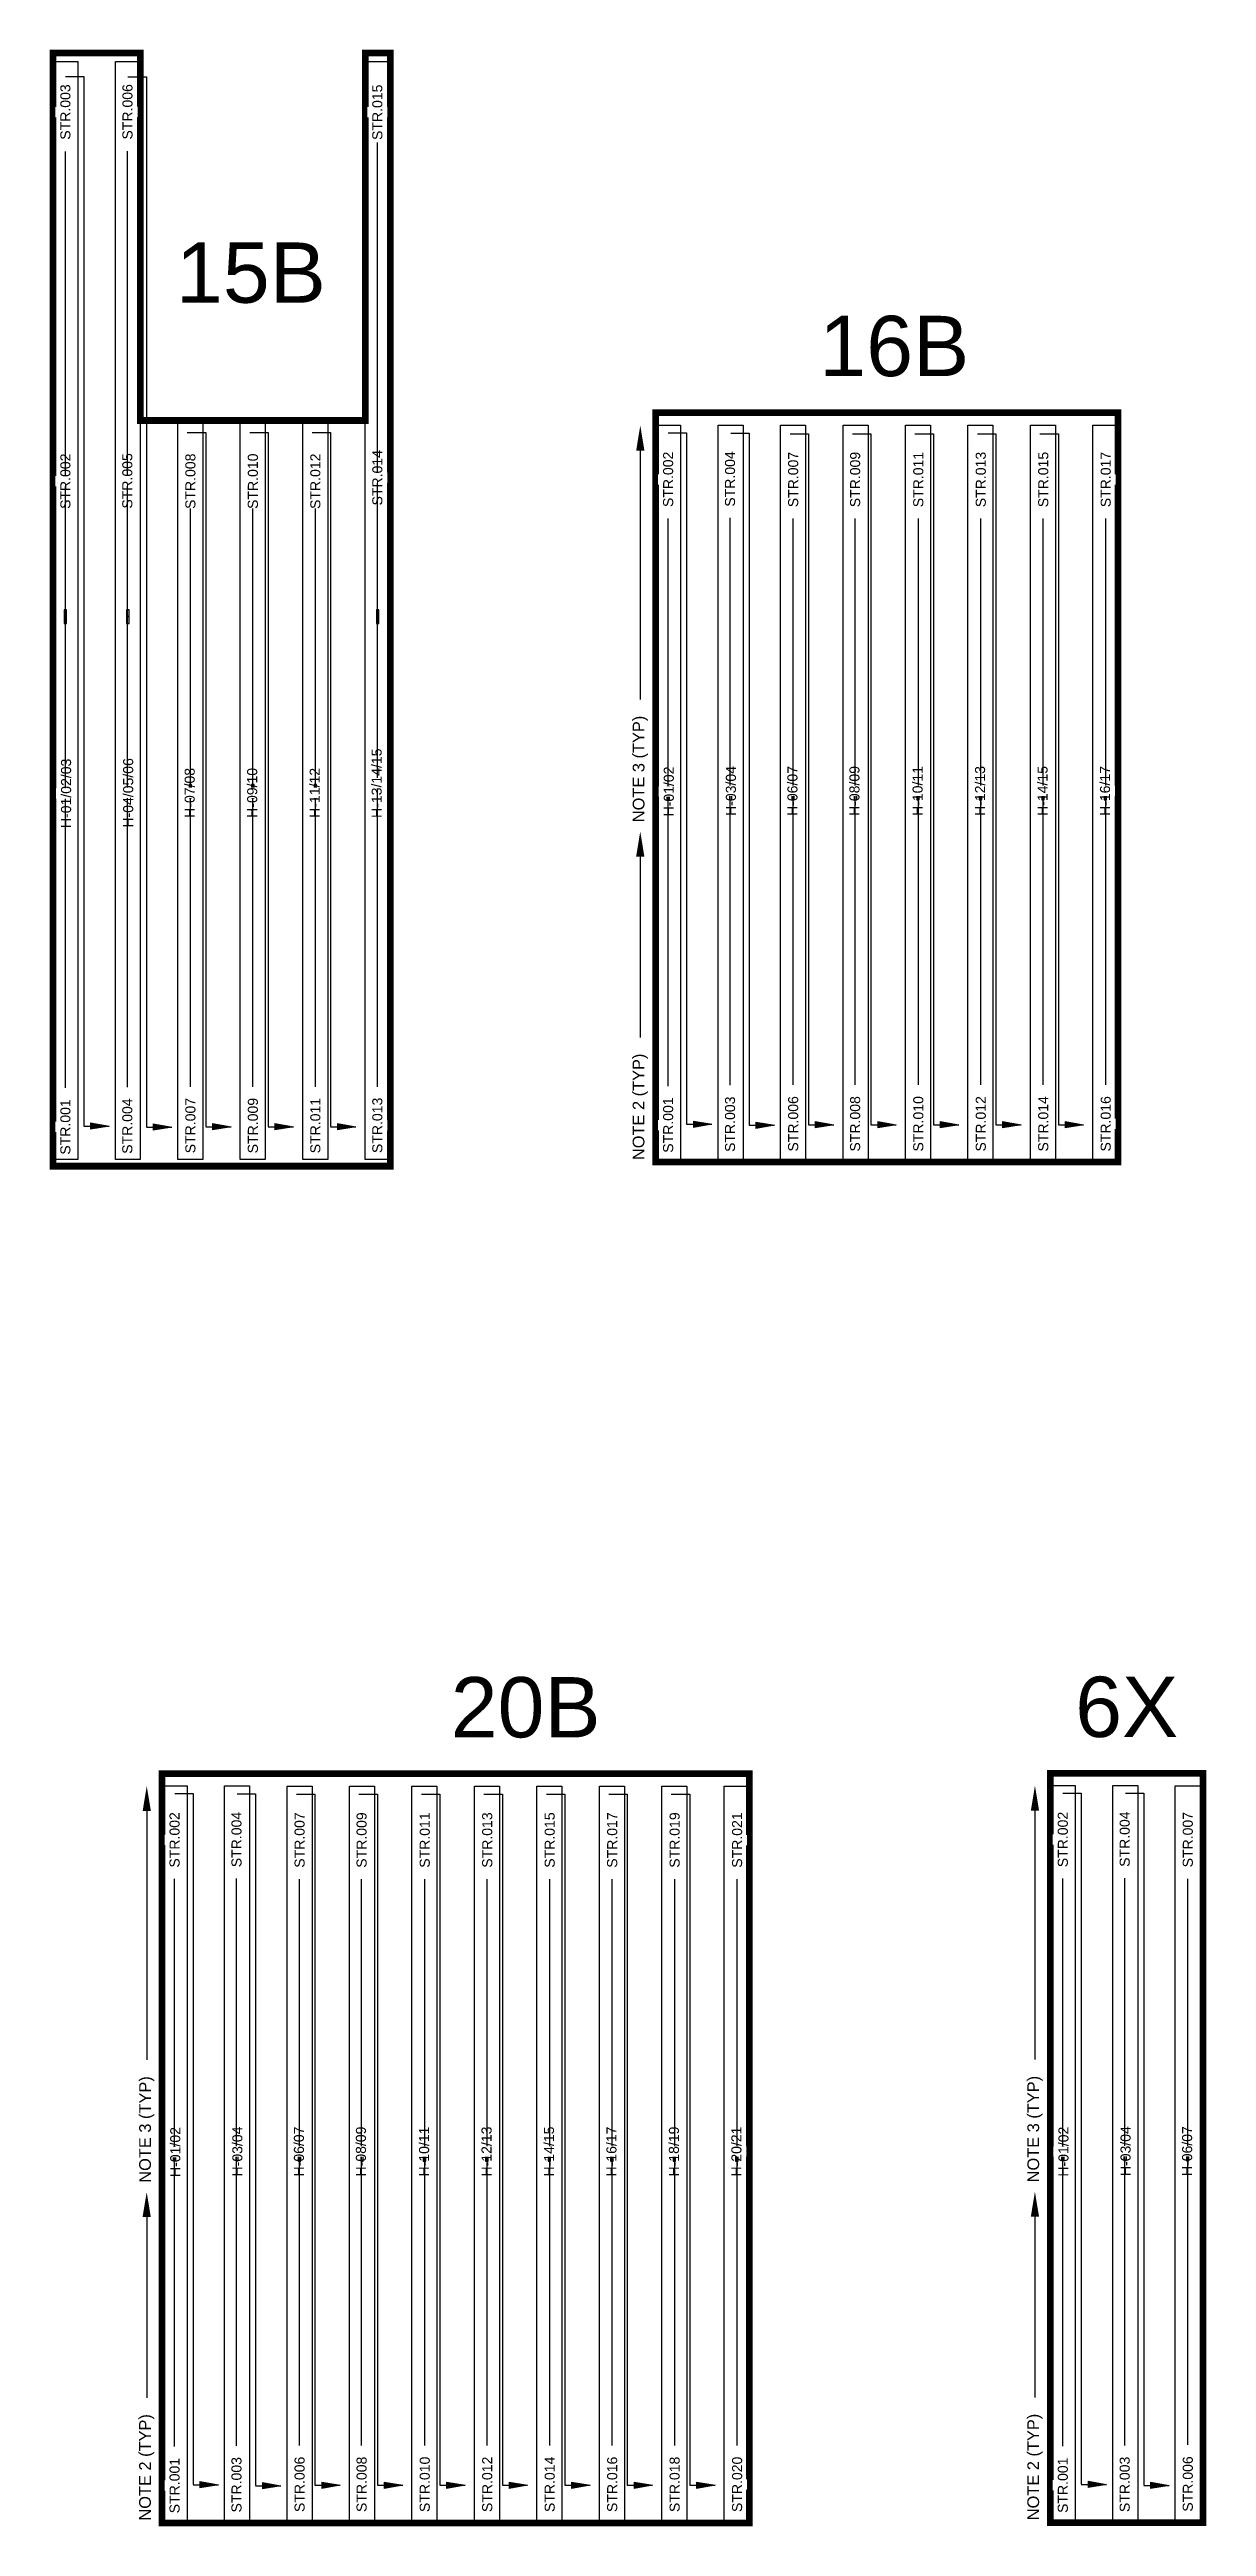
# Model space of a CAD drawing. Header units: inches. Extents: x -4 to 3761, y -12 to 63679.
# Drawn here: x 1372 to 1718, y 1445 to 2185 of the extents above; entities that cross this region are included whole.
import ezdxf
from ezdxf import colors
from ezdxf.entities.mleader import LeaderData, LeaderLine
from ezdxf.enums import TextEntityAlignment as Align
from ezdxf.math import Vec2, Vec3

# ---------------------------------------------------------------- set-up
doc = ezdxf.new("R2010")
doc.units = ezdxf.units.IN
doc.header["$MEASUREMENT"] = 0
for name, color, linetype in [('E-TEXT', 7, 'Continuous'), ('G-ANNO-TEXT', 1, 'Continuous'), ('JINKO', 210, 'Continuous'), ('PV-LBD ARCHETYPES', 7, 'Continuous'), ('PVcase PV Modules (optimised)', 142, 'Continuous')]:
    doc.layers.add(name, color=color, linetype=linetype)
doc.styles.add('NEI-A', font='arial.ttf')

msp = doc.modelspace()

# ---------------------------------------------------------------- texts
at = {"layer": 'PV-LBD ARCHETYPES', "style": 'NEI-A'}
for s, p in [('16B', (1601.97, 2087.02)), ('20B', (1491.91, 1680.72, 0))]:
    msp.add_text(s, height=18, dxfattribs=at).set_placement(p)
msp.add_text('6X', height=18, dxfattribs=at).set_placement((1693.73, 1689.84, 0), align=Align.MIDDLE_CENTER)
at = {"layer": 'PV-LBD ARCHETYPES', "insert": (1432.25, 2117.8), "char_height": 18, "width": 29.5685, "attachment_point": 5, "style": 'NEI-A'}
msp.add_mtext(' 15B', dxfattribs=at)

# ---------------------------------------------------------------- blocks, each defined once
blk = doc.blocks.new('1P58@52DEG F TR ID3 PVBlock')
at = {"layer": 'PVcase PV Modules (optimised)', "color": 0}
for points in [[(0, 0, 0), (0, -219.818, 0), (-7.461, -219.818, 0), (-7.461, 0, 0)], [(-4.10355, -111.909, 0), (-3.35745, -111.909, 0), (-3.35745, -107.909, 0), (-4.10355, -107.909, 0)]]:
    blk.add_polyline3d(points, close=True, dxfattribs=at)
blk.add_polyline3d([(-3.543975, -110.095525, 0), (-3.543975, -109.722475, 0), (-3.7305, -109.909, 0), (-3.917025, -109.722475, 0), (-3.917025, -110.095525, 0)], dxfattribs=at)
blk = doc.blocks.new('1P87@52DEG F TR ID3 PVBlock')
at = {"layer": 'PVcase PV Modules (optimised)', "color": 0}
for points in [[(0, 0, 0), (0, -327.727, 0), (-7.461, -327.727, 0), (-7.461, 0, 0)], [(-4.10355, -167.724, 0), (-3.35745, -167.724, 0), (-3.35745, -163.724, 0), (-4.10355, -163.724, 0)]]:
    blk.add_polyline3d(points, close=True, dxfattribs=at)
blk.add_polyline3d([(-3.543975, -165.910525, 0), (-3.543975, -165.537475, 0), (-3.7305, -165.724, 0), (-3.917025, -165.537475, 0), (-3.917025, -165.910525, 0)], dxfattribs=at)
blk = doc.blocks.new('_ClosedBlank')
at = {"color": 0, "linetype": 'ByBlock', "lineweight": -2}
for p, q in [((-1, 0.17), (0, 0)), ((-1, 0.17), (-1, -0.17)), ((0, 0), (-1, -0.17))]:
    blk.add_line(p, q, dxfattribs=at)
blk = doc.blocks.new('AR')
h = blk.add_hatch(color=256)
h.dxf.hatch_style = 1
h.paths.add_polyline_path([(0, 0.03), (0, -0.03), (0.18, 0)])
at = {"xscale": 0.1800047113158301, "yscale": 0.1800047113158301, "zscale": 0.1800047113158301}
blk.add_blockref('_ClosedBlank', (0.18, 0), dxfattribs=at)

# ---------------------------------------------------------------- linework, layer by layer
at = {"const_width": 2}
msp.add_lwpolyline([(1399.22, 2183.5), (1373.11, 2183.5), (1373.11, 1851.22), (1473.83, 1851.22), (1473.83, 2183.5), (1466.37, 2183.5), (1466.37, 2073.78), (1399.22, 2073.78), (1399.22, 2183.5)], dxfattribs=at)
at = {"const_width": 2, "elevation": 5.56}
for points in [[(1553.07, 1852.5), (1691.1, 1852.5), (1691.1, 2076.15), (1553.07, 2076.15)], [(1405.71, 1446.2), (1581.04, 1446.2), (1581.04, 1669.85), (1405.71, 1669.85)], [(1670.91, 1446.31), (1716.55, 1446.31), (1716.55, 1669.96), (1670.91, 1669.96)]]:
    msp.add_lwpolyline(points, close=True, dxfattribs=at)
at = {"layer": 'E-TEXT'}
for p, q in [((1376.88, 2176.47), (1382.37, 2176.47)), ((1382.37, 2176.47), (1382.37, 1863.22)), ((1395.53, 2176.38), (1401.03, 2176.38)), ((1401.03, 2176.38), (1401.03, 1862.92)), ((1376.86, 1874.56), (1376.86, 2154.04)), ((1395.35, 1874.81), (1395.35, 2154.15)), ((1470, 1874.93), (1470, 2156.76)), ((1413.25, 2070.19), (1418.75, 2070.19)), ((1418.75, 2070.19), (1418.75, 1863.04)), ((1431.9, 2070.19), (1437.4, 2070.19)), ((1437.4, 2070.19), (1437.4, 1863.04)), ((1450.55, 2070.19), (1456.05, 2070.19)), ((1456.05, 2070.19), (1456.05, 1863.04)), ((1556.84, 2070.09, 5.56), (1562.34, 2070.09, 5.56)), ((1562.34, 2070.09, 5.56), (1562.34, 1863.78, 5.56)), ((1575.5, 2070, 5.56), (1581, 2070, 5.56)), ((1581, 2070, 5.56), (1581, 1863.49, 5.56)), ((1593.21, 2069.84, 5.56), (1598.71, 2069.84, 5.56)), ((1598.71, 2069.84, 5.56), (1598.71, 1863.6, 5.56)), ((1611.87, 2069.84, 5.56), (1617.36, 2069.84, 5.56)), ((1630.52, 2069.84, 5.56), (1636.02, 2069.84, 5.56)), ((1636.02, 2069.84, 5.56), (1636.02, 1863.6, 5.56)), ((1649.17, 2069.84, 5.56), (1654.67, 2069.84, 5.56)), ((1667.82, 2069.84, 5.56), (1673.32, 2069.84, 5.56)), ((1414.19, 1874.93), (1414.19, 2047.55)), ((1432.84, 1874.93), (1432.84, 2047.55)), ((1451.49, 1874.93), (1451.49, 2047.55)), ((1556.83, 1875.12, 5.56), (1556.83, 2044.57, 5.56)), ((1575.31, 1875.37, 5.56), (1575.31, 2044.68, 5.56)), ((1594.16, 1875.49, 5.56), (1594.16, 2044.51, 5.56)), ((1612.66, 1875.49, 5.56), (1612.66, 2044.51, 5.56)), ((1631.52, 1875.49, 5.56), (1631.52, 2044.51, 5.56)), ((1650.18, 1875.49, 5.56), (1650.18, 2044.51, 5.56)), ((1668.83, 1875.49, 5.56), (1668.83, 2044.51, 5.56)), ((1687.48, 1875.49, 5.56), (1687.48, 2044.51, 5.56)), ((1382.37, 1863.17), (1389.93, 1863.17)), ((1562.34, 1863.74, 5.56), (1569.9, 1863.74, 5.56)), ((1581, 1863.44, 5.56), (1588.56, 1863.44, 5.56)), ((1598.71, 1863.56, 5.56), (1606.27, 1863.56, 5.56)), ((1636.02, 1863.56, 5.56), (1643.57, 1863.56, 5.56)), ((1401.03, 1862.88), (1408.59, 1862.88)), ((1418.75, 1863), (1426.31, 1863)), ((1437.4, 1863), (1444.96, 1863)), ((1456.05, 1863), (1463.61, 1863)), ((1409.48, 1664.01, 5.56), (1414.98, 1664.01, 5.56)), ((1414.98, 1664.01, 5.56), (1414.98, 1457.7, 5.56)), ((1428.14, 1663.92, 5.56), (1433.63, 1663.92, 5.56)), ((1433.63, 1663.92, 5.56), (1433.63, 1457.41, 5.56)), ((1445.85, 1663.76, 5.56), (1451.35, 1663.76, 5.56)), ((1451.35, 1663.76, 5.56), (1451.35, 1457.52, 5.56)), ((1464.5, 1663.76, 5.56), (1470, 1663.76, 5.56)), ((1483.16, 1663.76, 5.56), (1488.65, 1663.76, 5.56)), ((1488.65, 1663.76, 5.56), (1488.65, 1457.52, 5.56)), ((1501.81, 1663.76, 5.56), (1507.31, 1663.76, 5.56)), ((1520.46, 1663.76, 5.56), (1525.96, 1663.76, 5.56)), ((1539.11, 1663.76, 5.56), (1544.61, 1663.76, 5.56)), ((1557.76, 1663.76, 5.56), (1563.26, 1663.76, 5.56)), ((1674.68, 1664.12, 5.56), (1680.18, 1664.12, 5.56)), ((1680.18, 1664.12, 5.56), (1680.18, 1457.81, 5.56)), ((1693.34, 1664.03, 5.56), (1698.84, 1664.03, 5.56)), ((1698.84, 1664.03, 5.56), (1698.84, 1457.52, 5.56)), ((1716.55, 1663.87, 5.56), (1716.55, 1457.63, 5.56)), ((1409.46, 1469.04, 5.56), (1409.46, 1638.49, 5.56)), ((1427.95, 1469.29, 5.56), (1427.95, 1638.6, 5.56)), ((1446.79, 1469.41, 5.56), (1446.79, 1638.43, 5.56)), ((1465.3, 1469.41, 5.56), (1465.3, 1638.43, 5.56)), ((1484.16, 1469.41, 5.56), (1484.16, 1638.43, 5.56)), ((1502.81, 1469.41, 5.56), (1502.81, 1638.43, 5.56)), ((1521.47, 1469.41, 5.56), (1521.47, 1638.43, 5.56)), ((1540.12, 1469.41, 5.56), (1540.12, 1638.43, 5.56)), ((1558.77, 1469.41, 5.56), (1558.77, 1638.43, 5.56)), ((1577.42, 1469.41, 5.56), (1577.42, 1638.43, 5.56)), ((1674.67, 1469.15, 5.56), (1674.67, 1638.6, 5.56)), ((1693.15, 1469.4, 5.56), (1693.15, 1638.71, 5.56)), ((1711.99, 1469.52, 5.56), (1711.99, 1638.54, 5.56)), ((1414.98, 1457.66, 5.56), (1422.54, 1457.66, 5.56)), ((1433.63, 1457.36, 5.56), (1441.19, 1457.36, 5.56)), ((1451.35, 1457.48, 5.56), (1458.91, 1457.48, 5.56)), ((1488.65, 1457.48, 5.56), (1496.21, 1457.48, 5.56)), ((1680.18, 1457.77, 5.56), (1687.74, 1457.77, 5.56)), ((1698.84, 1457.47, 5.56), (1706.39, 1457.47, 5.56))]:
    msp.add_line(p, q, dxfattribs=at)

# ---------------------------------------------------------------- block references
at = {"layer": 'E-TEXT', "xscale": 30.78777906583937, "yscale": 30.78777906583937, "zscale": 30.78777906583937}
for p in [(1384.39, 1863.17), (1403.05, 1862.88), (1420.76, 1863), (1439.42, 1863), (1458.07, 1863), (1564.36, 1863.74, 5.56), (1583.01, 1863.44, 5.56), (1600.73, 1863.56, 5.56), (1619.38, 1863.56, 5.56), (1638.03, 1863.56, 5.56), (1416.99, 1457.66, 5.56), (1435.65, 1457.36, 5.56), (1453.37, 1457.48, 5.56), (1472.02, 1457.48, 5.56), (1490.67, 1457.48, 5.56), (1682.19, 1457.77, 5.56), (1700.85, 1457.47, 5.56)]:
    msp.add_blockref('AR', p, dxfattribs=at)
at = {"layer": 'JINKO'}
for name, p in [('1P87@52DEG F TR ID3 PVBlock', (1380.57, 2180.95)), ('1P87@52DEG F TR ID3 PVBlock', (1399.22, 2180.95)), ('1P87@52DEG F TR ID3 PVBlock', (1473.83, 2180.95)), ('1P58@52DEG F TR ID3 PVBlock', (1417.87, 2073.04)), ('1P58@52DEG F TR ID3 PVBlock', (1436.53, 2073.04)), ('1P58@52DEG F TR ID3 PVBlock', (1455.18, 2073.04)), ('1P58@52DEG F TR ID3 PVBlock', (1560.53, 2072.43, 5.56)), ('1P58@52DEG F TR ID3 PVBlock', (1579.19, 2072.43, 5.56)), ('1P58@52DEG F TR ID3 PVBlock', (1597.84, 2072.43, 5.56)), ('1P58@52DEG F TR ID3 PVBlock', (1616.49, 2072.43, 5.56)), ('1P58@52DEG F TR ID3 PVBlock', (1635.14, 2072.43, 5.56)), ('1P58@52DEG F TR ID3 PVBlock', (1653.79, 2072.43, 5.56)), ('1P58@52DEG F TR ID3 PVBlock', (1672.45, 2072.43, 5.56)), ('1P58@52DEG F TR ID3 PVBlock', (1691.1, 2072.43, 5.56)), ('1P58@52DEG F TR ID3 PVBlock', (1413.17, 1666.24, 5.56)), ('1P58@52DEG F TR ID3 PVBlock', (1431.82, 1666.24, 5.56)), ('1P58@52DEG F TR ID3 PVBlock', (1450.48, 1666.13, 5.56)), ('1P58@52DEG F TR ID3 PVBlock', (1469.13, 1666.13, 5.56)), ('1P58@52DEG F TR ID3 PVBlock', (1487.78, 1666.13, 5.56)), ('1P58@52DEG F TR ID3 PVBlock', (1506.43, 1666.13, 5.56)), ('1P58@52DEG F TR ID3 PVBlock', (1525.08, 1666.13, 5.56)), ('1P58@52DEG F TR ID3 PVBlock', (1543.74, 1666.13, 5.56)), ('1P58@52DEG F TR ID3 PVBlock', (1562.39, 1666.13, 5.56)), ('1P58@52DEG F TR ID3 PVBlock', (1581.04, 1666.13, 5.56)), ('1P58@52DEG F TR ID3 PVBlock', (1678.37, 1666.35, 5.56)), ('1P58@52DEG F TR ID3 PVBlock', (1697.02, 1666.35, 5.56)), ('1P58@52DEG F TR ID3 PVBlock', (1715.68, 1666.24, 5.56))]:
    msp.add_blockref(name, p, dxfattribs=at)

msp.set_redraw_order([(e.dxf.handle, doc.entitydb.next_handle()) for e in msp.query("TEXT MTEXT ATTDEF DIMENSION ARC_DIMENSION")])  # texts and dimensions are drawn at this point

# ---------------------------------------------------------------- leaders
at = {"layer": 'G-ANNO-TEXT'}
ml = msp.add_multileader_mtext('Standard', dxfattribs=at)
ml.set_content('NOTE 3 (TYP)', color=256, style='NEI-A')
ml.set_leader_properties()
ml.build(insert=Vec2(0, 0))
ml.multileader.update_dxf_attribs({"dogleg_length": 0.0625, "arrow_head_size": 7.5, "scale": 60})
ctx = ml.context
ctx.base_point, ctx.scale, ctx.char_height, ctx.arrow_head_size, ctx.landing_gap_size, ctx.plane_origin, ctx.plane_x_axis, ctx.plane_y_axis = Vec3(1548.5, 1948.48, 5.56), 60, 3.5, 7.5, 5.4, Vec3(1626.64, 1879.21, 5.56), Vec3(0, 1), Vec3(-1, 0)
notes = []
notes.append((ctx, [(1, (1, 1, 0), (1548.5, 1994.27, 5.56), (0, -1), 3.75, [(0, [(1548.5, 2072.29, 5.56)], 0, [])])]))
ctx.mtext.insert, ctx.mtext.text_direction, ctx.mtext.rotation, ctx.mtext.width, ctx.mtext.flow_direction = Vec3(1546.24, 1953.88, 5.56), Vec3(0, 1), 1.570796, 1027, 5
ml = msp.add_multileader_mtext('Standard', dxfattribs=at)
ml.set_content('NOTE 2 (TYP)', color=256, style='NEI-A')
ml.set_leader_properties()
ml.build(insert=Vec2(0, 0))
ml.multileader.update_dxf_attribs({"dogleg_length": 0.0625, "arrow_head_size": 7.5, "scale": 60})
ctx = ml.context
ctx.base_point, ctx.scale, ctx.char_height, ctx.arrow_head_size, ctx.landing_gap_size, ctx.plane_origin, ctx.plane_x_axis, ctx.plane_y_axis = Vec3(1548.49, 1847.63, 5.56), 60, 3.5, 7.5, 5.4, Vec3(1626.62, 1778.36, 5.56), Vec3(0, 1), Vec3(-1, 0)
notes.append((ctx, [(1, (1, 1, 0), (1548.49, 1893.41, 5.56), (0, -1), 3.75, [(0, [(1548.49, 1951.1, 5.56)], 0, [])])]))
ctx.mtext.insert, ctx.mtext.text_direction, ctx.mtext.rotation, ctx.mtext.width, ctx.mtext.flow_direction = Vec3(1546.22, 1853.03, 5.56), Vec3(0, 1), 1.570796, 55.295, 5
for ctx, leaders in notes:
    for number, flags, end, landing, length, lines in leaders:
        leader = LeaderData()
        leader.index, (leader.has_last_leader_line, leader.has_dogleg_vector, leader.attachment_direction) = number, flags
        leader.last_leader_point, leader.dogleg_vector, leader.dogleg_length = Vec3(end), Vec3(landing), length
        for number, points, colour, breaks in lines:
            line = LeaderLine()
            line.index, line.vertices, line.color, line.breaks = number, Vec3.list(points), colors.encode_raw_color(colour), breaks
            leader.lines.append(line)
        ctx.leaders.append(leader)

# ---------------------------------------------------------------- next in the draw order: texts
at = {"layer": 'G-ANNO-TEXT', "char_height": 3, "attachment_point": 5, "rotation": 90, "style": 'NEI-A', "bg_fill": 3, "box_fill_scale": 1.5, "bg_fill_color": 256, "bg_fill_transparency": 0}
for s, width, insert in [('STR.003', 0.0963, (1376.86, 2165.85)), ('STR.006', 0.0823, (1395.4, 2165.91)), ('STR.015', 0.0963, (1470, 2165.78)), ('STR.002', 0.0963, (1376.86, 2055.65)), ('STR.005', 0.0963, (1395.35, 2055.75)), ('STR.008', 0.0963, (1414.19, 2055.65)), ('STR.010', 0.0963, (1432.84, 2055.65)), ('STR.012', 0.0963, (1451.49, 2055.65)), ('STR.014', 0.0963, (1470, 2056.69)), ('STR.002', 0.0963, (1556.83, 2056.21, 5.56)), ('STR.004', 0.0963, (1575.31, 2056.32, 5.56)), ('STR.007', 0.0963, (1594.16, 2056.16, 5.56)), ('STR.009', 0.0963, (1612.66, 2056.16, 5.56)), ('STR.011', 0.0963, (1631.52, 2056.16, 5.56)), ('STR.013', 0.0963, (1650.18, 2056.16, 5.56)), ('STR.015', 0.0963, (1668.83, 2056.16, 5.56)), ('STR.017', 0.0963, (1687.48, 2056.16, 5.56)), ('STR.001', 0.0823, (1376.86, 1862.91)), ('STR.004', 0.0823, (1395.35, 1863.17)), ('STR.007', 0.0963, (1414.19, 1863.32)), ('STR.009', 0.0963, (1432.84, 1863.32)), ('STR.011', 0.0963, (1451.49, 1863.32)), ('STR.013', 0.0963, (1470, 1863.39)), ('STR.001', 0.0823, (1556.83, 1863.48, 5.56)), ('STR.003', 0.0823, (1575.31, 1863.73, 5.56)), ('STR.006', 0.0823, (1594.16, 1863.85, 5.56)), ('STR.008', 0.0823, (1612.66, 1863.85, 5.56)), ('STR.012', 0.0823, (1650.18, 1863.85, 5.56)), ('STR.004', 0.0963, (1427.95, 1650.24, 5.56)), ('STR.007', 0.0963, (1446.79, 1650.08, 5.56)), ('STR.009', 0.0963, (1465.3, 1650.08, 5.56)), ('STR.011', 0.0963, (1484.16, 1650.08, 5.56)), ('STR.013', 0.0963, (1502.81, 1650.08, 5.56)), ('STR.015', 0.0963, (1521.47, 1650.08, 5.56)), ('STR.017', 0.0963, (1540.12, 1650.08, 5.56)), ('STR.019', 0.0963, (1558.77, 1650.08, 5.56)), ('STR.021', 0.0963, (1577.42, 1650.08, 5.56)), ('STR.004', 0.0963, (1693.15, 1650.35, 5.56)), ('STR.007', 0.0963, (1711.99, 1650.19, 5.56)), ('STR.003', 0.0823, (1427.95, 1457.65, 5.56)), ('STR.006', 0.0823, (1446.79, 1457.77, 5.56)), ('STR.008', 0.0823, (1465.3, 1457.77, 5.56)), ('STR.012', 0.0823, (1502.81, 1457.77, 5.56)), ('STR.003', 0.0823, (1693.15, 1457.76, 5.56)), ('STR.006', 0.0823, (1711.99, 1457.88, 5.56))]:
    msp.add_mtext_dynamic_manual_height_columns(s, width=width, gutter_width=0.561, heights=[0], dxfattribs=dict(at, insert=insert))
at = {"layer": 'G-ANNO-TEXT', "char_height": 3, "width": 0.0823, "attachment_point": 5, "rotation": 90, "style": 'NEI-A', "bg_fill": 3, "box_fill_scale": 1.5, "bg_fill_color": 256, "bg_fill_transparency": 0}
for s, insert in [('H-13/14/15', (1469.8, 1965.51)), ('H-01/02/03', (1377.07, 1962.48)), ('H-04/05/06', (1395.61, 1962.63)), ('H-07/08', (1413.98, 1962.63)), ('H-09/10', (1432.64, 1962.63)), ('H-11/12', (1451.29, 1962.63)), ('H-01/02', (1557.03, 1963.04, 5.56)), ('H-03/04', (1575.57, 1963.2, 5.56)), ('H-06/07', (1593.95, 1963.2, 5.56)), ('H-08/09', (1612.46, 1963.2, 5.56)), ('H-10/11', (1631.32, 1963.2, 5.56)), ('H-12/13', (1649.97, 1963.2, 5.56)), ('H-14/15', (1668.62, 1963.2, 5.56)), ('H-16/17', (1687.27, 1963.2, 5.56)), ('H-03/04', (1428.21, 1557.11, 5.56)), ('H-06/07', (1446.59, 1557.11, 5.56)), ('H-08/09', (1465.1, 1557.11, 5.56)), ('H-10/11', (1483.96, 1557.11, 5.56)), ('H-12/13', (1502.61, 1557.11, 5.56)), ('H-14/15', (1521.26, 1557.11, 5.56)), ('H-16/17', (1539.91, 1557.11, 5.56)), ('H-18/19', (1558.56, 1557.11, 5.56)), ('H-20/21', (1577.22, 1557.11, 5.56)), ('H-03/04', (1693.41, 1557.23, 5.56)), ('H-06/07', (1711.79, 1557.23, 5.56))]:
    msp.add_mtext(s, dxfattribs=dict(at, insert=insert))

# ---------------------------------------------------------------- next in the draw order: linework, layer by layer
at = {"layer": 'E-TEXT'}
for p, q in [((1617.36, 2069.84, 5.56), (1617.36, 1863.6, 5.56)), ((1654.67, 2069.84, 5.56), (1654.67, 1863.6, 5.56)), ((1617.36, 1863.56, 5.56), (1624.92, 1863.56, 5.56)), ((1654.67, 1863.56, 5.56), (1662.23, 1863.56, 5.56)), ((1470, 1663.76, 5.56), (1470, 1457.52, 5.56)), ((1507.31, 1663.76, 5.56), (1507.31, 1457.52, 5.56)), ((1470, 1457.48, 5.56), (1477.56, 1457.48, 5.56)), ((1507.31, 1457.48, 5.56), (1514.86, 1457.48, 5.56))]:
    msp.add_line(p, q, dxfattribs=at)

# ---------------------------------------------------------------- next in the draw order: block references
at = {"layer": 'E-TEXT', "xscale": 30.78777906583937, "yscale": 30.78777906583937, "zscale": 30.78777906583937}
for p in [(1656.68, 1863.56, 5.56), (1509.32, 1457.48, 5.56)]:
    msp.add_blockref('AR', p, dxfattribs=at)

# ---------------------------------------------------------------- next in the draw order: leaders
at = {"layer": 'G-ANNO-TEXT'}
ml = msp.add_multileader_mtext('Standard', dxfattribs=at)
ml.set_content('NOTE 3 (TYP)', color=256, style='NEI-A')
ml.set_leader_properties()
ml.build(insert=Vec2(0, 0))
ml.multileader.update_dxf_attribs({"dogleg_length": 0.0625, "arrow_head_size": 7.5, "scale": 60})
ctx = ml.context
ctx.base_point, ctx.scale, ctx.char_height, ctx.arrow_head_size, ctx.landing_gap_size, ctx.plane_origin, ctx.plane_x_axis, ctx.plane_y_axis = Vec3(1401.14, 1542.4, 5.56), 60, 3.5, 7.5, 5.4, Vec3(1479.28, 1473.13, 5.56), Vec3(0, 1), Vec3(-1, 0)
notes = []
notes.append((ctx, [(1, (1, 1, 0), (1401.14, 1588.19, 5.56), (0, -1), 3.75, [(0, [(1401.14, 1666.21, 5.56)], 0, [])])]))
ctx.mtext.insert, ctx.mtext.text_direction, ctx.mtext.rotation, ctx.mtext.width, ctx.mtext.flow_direction = Vec3(1398.88, 1547.8, 5.56), Vec3(0, 1), 1.570796, 1027, 5
ml = msp.add_multileader_mtext('Standard', dxfattribs=at)
ml.set_content('NOTE 2 (TYP)', color=256, style='NEI-A')
ml.set_leader_properties()
ml.build(insert=Vec2(0, 0))
ml.multileader.update_dxf_attribs({"dogleg_length": 0.0625, "arrow_head_size": 7.5, "scale": 60})
ctx = ml.context
ctx.base_point, ctx.scale, ctx.char_height, ctx.arrow_head_size, ctx.landing_gap_size, ctx.plane_origin, ctx.plane_x_axis, ctx.plane_y_axis = Vec3(1401.12, 1441.55, 5.56), 60, 3.5, 7.5, 5.4, Vec3(1479.26, 1372.28, 5.56), Vec3(0, 1), Vec3(-1, 0)
notes.append((ctx, [(1, (1, 1, 0), (1401.12, 1487.33, 5.56), (0, -1), 3.75, [(0, [(1401.12, 1545.02, 5.56)], 0, [])])]))
ctx.mtext.insert, ctx.mtext.text_direction, ctx.mtext.rotation, ctx.mtext.width, ctx.mtext.flow_direction = Vec3(1398.86, 1446.95, 5.56), Vec3(0, 1), 1.570796, 55.295, 5
for ctx, leaders in notes:
    for number, flags, end, landing, length, lines in leaders:
        leader = LeaderData()
        leader.index, (leader.has_last_leader_line, leader.has_dogleg_vector, leader.attachment_direction) = number, flags
        leader.last_leader_point, leader.dogleg_vector, leader.dogleg_length = Vec3(end), Vec3(landing), length
        for number, points, colour, breaks in lines:
            line = LeaderLine()
            line.index, line.vertices, line.color, line.breaks = number, Vec3.list(points), colors.encode_raw_color(colour), breaks
            leader.lines.append(line)
        ctx.leaders.append(leader)

# ---------------------------------------------------------------- next in the draw order: texts
at = {"layer": 'G-ANNO-TEXT', "char_height": 3, "attachment_point": 5, "rotation": 90, "style": 'NEI-A', "bg_fill": 3, "box_fill_scale": 1.5, "bg_fill_color": 256, "bg_fill_transparency": 0}
for s, width, insert in [('STR.010', 0.0823, (1631.52, 1863.85, 5.56)), ('STR.014', 0.0823, (1668.83, 1863.85, 5.56)), ('STR.002', 0.0963, (1409.46, 1650.13, 5.56)), ('STR.001', 0.0823, (1409.46, 1457.4, 5.56)), ('STR.010', 0.0823, (1484.16, 1457.77, 5.56)), ('STR.014', 0.0823, (1521.47, 1457.77, 5.56))]:
    msp.add_mtext_dynamic_manual_height_columns(s, width=width, gutter_width=0.561, heights=[0], dxfattribs=dict(at, insert=insert))
at = {"layer": 'G-ANNO-TEXT', "insert": (1409.67, 1556.96, 5.56), "char_height": 3, "width": 0.0823, "attachment_point": 5, "rotation": 90, "style": 'NEI-A', "bg_fill": 3, "box_fill_scale": 1.5, "bg_fill_color": 256, "bg_fill_transparency": 0}
msp.add_mtext('H-01/02', dxfattribs=at)

# ---------------------------------------------------------------- next in the draw order: linework, layer by layer
at = {"layer": 'E-TEXT'}
for p, q in [((1673.32, 2069.84, 5.56), (1673.32, 1863.6, 5.56)), ((1673.32, 1863.56, 5.56), (1680.88, 1863.56, 5.56)), ((1525.96, 1663.76, 5.56), (1525.96, 1457.52, 5.56)), ((1525.96, 1457.48, 5.56), (1533.52, 1457.48, 5.56))]:
    msp.add_line(p, q, dxfattribs=at)

# ---------------------------------------------------------------- next in the draw order: block references
at = {"layer": 'E-TEXT', "xscale": 30.78777906583937, "yscale": 30.78777906583937, "zscale": 30.78777906583937}
for p in [(1675.34, 1863.56, 5.56), (1527.97, 1457.48, 5.56)]:
    msp.add_blockref('AR', p, dxfattribs=at)

# ---------------------------------------------------------------- next in the draw order: leaders
at = {"layer": 'G-ANNO-TEXT'}
ml = msp.add_multileader_mtext('Standard', dxfattribs=at)
ml.set_content('NOTE 3 (TYP)', color=256, style='NEI-A')
ml.set_leader_properties()
ml.build(insert=Vec2(0, 0))
ml.multileader.update_dxf_attribs({"dogleg_length": 0.0625, "arrow_head_size": 7.5, "scale": 60})
ctx = ml.context
ctx.base_point, ctx.scale, ctx.char_height, ctx.arrow_head_size, ctx.landing_gap_size, ctx.plane_origin, ctx.plane_x_axis, ctx.plane_y_axis = Vec3(1666.34, 1542.51, 5.56), 60, 3.5, 7.5, 5.4, Vec3(1744.48, 1473.24, 5.56), Vec3(0, 1), Vec3(-1, 0)
notes = []
notes.append((ctx, [(1, (1, 1, 0), (1666.34, 1588.3, 5.56), (0, -1), 3.75, [(0, [(1666.34, 1666.32, 5.56)], 0, [])])]))
ctx.mtext.insert, ctx.mtext.text_direction, ctx.mtext.rotation, ctx.mtext.width, ctx.mtext.flow_direction = Vec3(1664.08, 1547.91, 5.56), Vec3(0, 1), 1.570796, 1027, 5
ml = msp.add_multileader_mtext('Standard', dxfattribs=at)
ml.set_content('NOTE 2 (TYP)', color=256, style='NEI-A')
ml.set_leader_properties()
ml.build(insert=Vec2(0, 0))
ml.multileader.update_dxf_attribs({"dogleg_length": 0.0625, "arrow_head_size": 7.5, "scale": 60})
ctx = ml.context
ctx.base_point, ctx.scale, ctx.char_height, ctx.arrow_head_size, ctx.landing_gap_size, ctx.plane_origin, ctx.plane_x_axis, ctx.plane_y_axis = Vec3(1666.33, 1441.66, 5.56), 60, 3.5, 7.5, 5.4, Vec3(1744.46, 1372.39, 5.56), Vec3(0, 1), Vec3(-1, 0)
notes.append((ctx, [(1, (1, 1, 0), (1666.33, 1487.44, 5.56), (0, -1), 3.75, [(0, [(1666.33, 1545.13, 5.56)], 0, [])])]))
ctx.mtext.insert, ctx.mtext.text_direction, ctx.mtext.rotation, ctx.mtext.width, ctx.mtext.flow_direction = Vec3(1664.06, 1447.06, 5.56), Vec3(0, 1), 1.570796, 55.295, 5
for ctx, leaders in notes:
    for number, flags, end, landing, length, lines in leaders:
        leader = LeaderData()
        leader.index, (leader.has_last_leader_line, leader.has_dogleg_vector, leader.attachment_direction) = number, flags
        leader.last_leader_point, leader.dogleg_vector, leader.dogleg_length = Vec3(end), Vec3(landing), length
        for number, points, colour, breaks in lines:
            line = LeaderLine()
            line.index, line.vertices, line.color, line.breaks = number, Vec3.list(points), colors.encode_raw_color(colour), breaks
            leader.lines.append(line)
        ctx.leaders.append(leader)

# ---------------------------------------------------------------- next in the draw order: texts
at = {"layer": 'G-ANNO-TEXT', "char_height": 3, "attachment_point": 5, "rotation": 90, "style": 'NEI-A', "bg_fill": 3, "box_fill_scale": 1.5, "bg_fill_color": 256, "bg_fill_transparency": 0}
for s, width, insert in [('STR.016', 0.0823, (1687.48, 1863.85, 5.56)), ('STR.002', 0.0963, (1674.67, 1650.24, 5.56)), ('STR.016', 0.0823, (1540.12, 1457.77, 5.56)), ('STR.001', 0.0823, (1674.67, 1457.51, 5.56))]:
    msp.add_mtext_dynamic_manual_height_columns(s, width=width, gutter_width=0.561, heights=[0], dxfattribs=dict(at, insert=insert))
at = {"layer": 'G-ANNO-TEXT', "insert": (1674.87, 1557.07, 5.56), "char_height": 3, "width": 0.0823, "attachment_point": 5, "rotation": 90, "style": 'NEI-A', "bg_fill": 3, "box_fill_scale": 1.5, "bg_fill_color": 256, "bg_fill_transparency": 0}
msp.add_mtext('H-01/02', dxfattribs=at)

# ---------------------------------------------------------------- next in the draw order: linework, layer by layer
at = {"layer": 'E-TEXT'}
for p, q in [((1544.61, 1663.76, 5.56), (1544.61, 1457.52, 5.56)), ((1544.61, 1457.48, 5.56), (1552.17, 1457.48, 5.56))]:
    msp.add_line(p, q, dxfattribs=at)

# ---------------------------------------------------------------- next in the draw order: block references
at = {"layer": 'E-TEXT', "xscale": 30.78777906583937, "yscale": 30.78777906583937, "zscale": 30.78777906583937}
msp.add_blockref('AR', (1546.63, 1457.48, 5.56), dxfattribs=at)

# ---------------------------------------------------------------- next in the draw order: texts
at = {"layer": 'G-ANNO-TEXT', "insert": (1558.77, 1457.77, 5.56), "char_height": 3, "attachment_point": 5, "rotation": 90, "style": 'NEI-A', "bg_fill": 3, "box_fill_scale": 1.5, "bg_fill_color": 256, "bg_fill_transparency": 0}
msp.add_mtext_dynamic_manual_height_columns('STR.018', width=0.0823, gutter_width=0.561, heights=[0], dxfattribs=at)

# ---------------------------------------------------------------- next in the draw order: linework, layer by layer
at = {"layer": 'E-TEXT'}
for p, q in [((1563.26, 1663.76, 5.56), (1563.26, 1457.52, 5.56)), ((1563.26, 1457.48, 5.56), (1570.82, 1457.48, 5.56))]:
    msp.add_line(p, q, dxfattribs=at)

# ---------------------------------------------------------------- next in the draw order: block references
at = {"layer": 'E-TEXT', "xscale": 30.78777906583937, "yscale": 30.78777906583937, "zscale": 30.78777906583937}
msp.add_blockref('AR', (1565.28, 1457.48, 5.56), dxfattribs=at)

# ---------------------------------------------------------------- next in the draw order: texts
at = {"layer": 'G-ANNO-TEXT', "insert": (1577.42, 1457.77, 5.56), "char_height": 3, "attachment_point": 5, "rotation": 90, "style": 'NEI-A', "bg_fill": 3, "box_fill_scale": 1.5, "bg_fill_color": 256, "bg_fill_transparency": 0}
msp.add_mtext_dynamic_manual_height_columns('STR.020', width=0.0823, gutter_width=0.561, heights=[0], dxfattribs=at)

doc.saveas('drawing.dxf')
